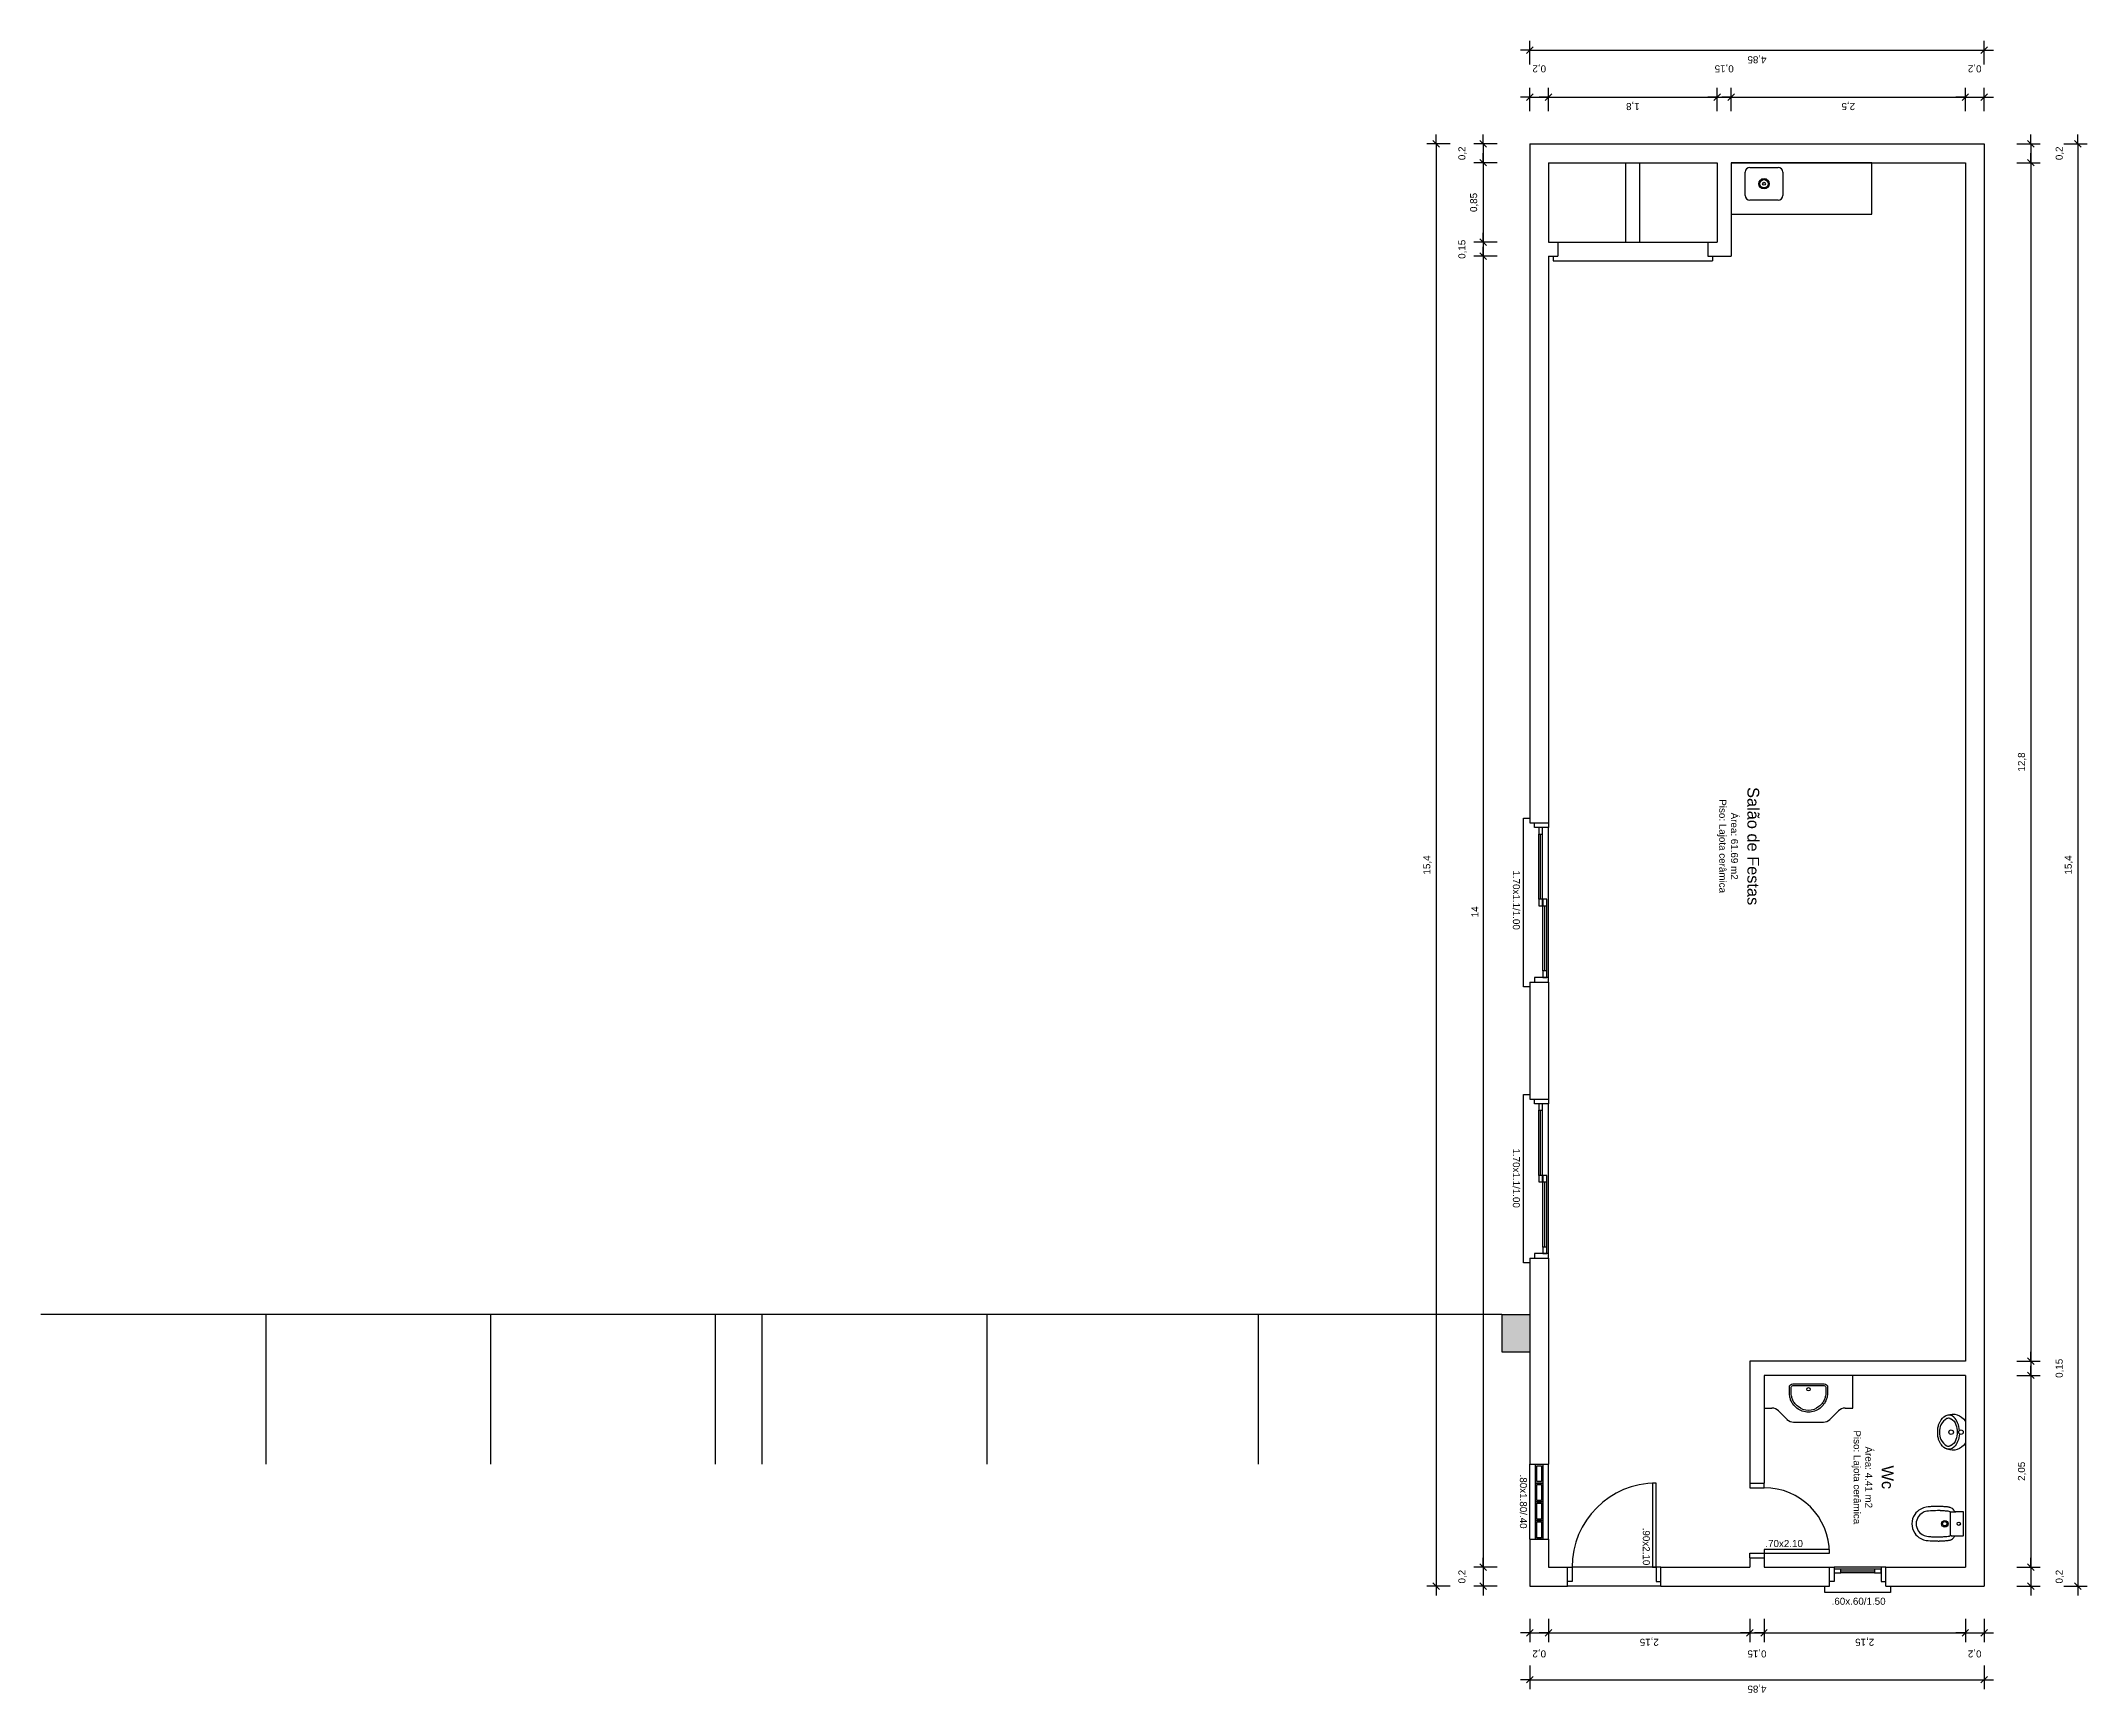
# Model space of a CAD drawing. Extents: x -21 to 15, y 4.3 to 27.3.
# Drawn here: x -6.86 to 14.99, y 9.62 to 27.27 of the extents above; entities that cross this region are included whole.
import ezdxf
from ezdxf.enums import TextEntityAlignment as Align

# ---------------------------------------------------------------- set-up
doc = ezdxf.new("R2010")
doc.units = 0
doc.header["$LTSCALE"] = 10
doc.layers.get('0').update_dxf_attribs({"linetype": 'CONTINUOUS'})
doc.layers.get('DEFPOINTS').update_dxf_attribs({"linetype": 'CONTINUOUS'})
for name, color, linetype in [('COTA', 13, 'CONTINUOUS'), ('EQUIP', 7, 'CONTINUOUS'), ('EQUIP_I', 13, 'CONTINUOUS'), ('ESPECARQ', 7, 'CONTINUOUS'), ('ESQUADRIA', 10, 'CONTINUOUS'), ('ESTRUT', 12, 'CONTINUOUS'), ('MOBIL', 7, 'CONTINUOUS'), ('PAREDE', 6, 'CONTINUOUS'), ('REG60-100', 7, 'CONTINUOUS'), ('UNIDADE', 4, 'CONTINUOUS'), ('VIDRO', 1, 'CONTINUOUS')]:
    doc.layers.add(name, color=color, linetype=linetype)
doc.styles.add('REGUA100', font='ARIALUNI.TTF')
doc.styles.add('REGUA60', font='ARIALUNI.TTF')
doc.dimstyles.new('ISO-25', dxfattribs={"dimtxt": 2.5, "dimasz": 2.5, "dimexe": 1.25, "dimexo": 0.625, "dimtad": 1, "dimtxsty": 'STANDARD', "dimcen": 2.5, "dimazin": 3, "dimtfac": 1, "dimtmove": 0, "dimatfit": 3})

msp = doc.modelspace()

# ---------------------------------------------------------------- texts
at = {"layer": 'REG60-100', "style": 'REGUA60'}
for s, p in [('1.70x1.1/1.00', (8.86, 18.407)), ('1.70x1.1/1.00', (8.86, 15.438)), ('.80x1.80/.40', (8.935, 11.955)), ('.90x2.10', (10.248, 11.388))]:
    msp.add_text(s, height=0.075, rotation=270, dxfattribs=at).set_placement(p)
for s, p in [('.70x2.10', (11.556, 11.181)), ('.60x.60/1.50', (12.264, 10.565))]:
    msp.add_text(s, height=0.075, dxfattribs=at).set_placement(p)

# ---------------------------------------------------------------- blocks, each defined once
blk = doc.blocks.new('SAB31S_2')
at = {"layer": 'EQUIP', "color": 0, "linetype": 'BYBLOCK'}
blk.add_lwpolyline([(0, -57, 0.151271), (10, -54, 0.125962), (15.7, -47.7, 0.09008), (17.8, -41.7), (18, -39.7), (18.2, -37.7, 0.004685), (18.4, -35, 0.00925), (18.4, -33.7, 0.000115), (18.4, -29.9, 0.002343), (18.4, -29.7, 0.000782), (18.5, -28.4, 0.001444), (18.4, -27.7, 0.004804), (18.4, -26.7, 0.005206), (18.4, -25.7, 0.005188), (18.3, -24.8, 0.002211), (18.2, -22.7, 0.001932), (18.1, -21.9, 0.000736), (17.9, -19.7, 0.008336), (17.9, -19.2, 0.001408), (17.7, -17.7, 0.000457), (17.6, -17.2, 0.054722), (17.4, -16.3, 0.029037), (16.8, -14.7, 0.123774), (13.8, -11.8, -0.261182), (12.8, -10.2), (12.8, -2.5, 0.439555), (12.2, -1.9), (0, -1.9), (-12.2, -1.9, 0.439555), (-12.8, -2.5), (-12.8, -10.2, -0.261182), (-13.8, -11.8, 0.123774), (-16.8, -14.7, 0.029037), (-17.4, -16.3, 0.054722), (-17.6, -17.2, 0.000457), (-17.7, -17.7, 0.001408), (-17.9, -19.2, 0.008336), (-17.9, -19.7, 0.000736), (-18.1, -21.9, 0.001932), (-18.2, -22.7, 0.002211), (-18.3, -24.8, 0.005188), (-18.4, -25.7, 0.005206), (-18.4, -26.7, 0.004804), (-18.4, -27.7, 0.001444), (-18.5, -28.4, 0.000782), (-18.4, -29.7, 0.002343), (-18.4, -29.9, 0.000115), (-18.4, -33.7, 0.00925), (-18.4, -35, 0.004685), (-18.2, -37.7), (-18, -39.7), (-17.8, -41.7, 0.09008), (-15.7, -47.7, 0.125962), (-10, -54, 0.151271)], format="xyb", close=True, dxfattribs=at)
at = {"layer": 'EQUIP_I'}
for points in [[(0, -52.5, 0.152133), (7.5, -50.2, 0.000372), (7.5, -50.2, 0.213243), (13.3, -41.1), (13.6, -39.2), (13.7, -37.3, 0.00456), (13.9, -34.8, 0.00925), (13.9, -33.6, 0.000115), (14, -29.8, 0.002343), (14, -29.7, 0.000782), (14, -28.4, 0.001444), (14, -27.7, 0.004804), (14, -26.8, 0.005206), (13.9, -25.9, 0.005188), (13.9, -25.1, 0.002211), (13.7, -23, 0.001932), (13.7, -22.2, 0.000736), (13.5, -20.1, 0.008336), (13.5, -19.8, 0.002483), (13.1, -17.1, 0.380805), (11.7, -15.8), (0, -15.8), (-11.7, -15.8, 0.380805), (-13.1, -17.1, 0.002483), (-13.5, -19.8, 0.008336), (-13.5, -20.1, 0.000736), (-13.7, -22.2, 0.001932), (-13.7, -23, 0.002211), (-13.9, -25.1, 0.005188), (-13.9, -25.9, 0.005206), (-14, -26.8, 0.004804), (-14, -27.7, 0.001444), (-14, -28.4, 0.000782), (-14, -29.7, 0.002343), (-14, -29.8, 0.000115), (-13.9, -33.6, 0.00925), (-13.9, -34.8, 0.00456), (-13.7, -37.3), (-13.6, -39.2), (-13.3, -41.1, 0.213243), (-7.5, -50.2, 0.000372), (-7.5, -50.2, 0.152133), (0, -52.5)], [(-12.2, -15.4, -0.385098), (-12.8, -15), (-12.8, -14.8), (-12.8, -10.2)], [(12.2, -15.4, 0.385098), (12.8, -15), (12.8, -14.8), (12.8, -10.2)]]:
    blk.add_lwpolyline(points, format="xyb", dxfattribs=at)
for centre, radius in [((0, -22), 3.5), ((0, -22), 2.25), ((0, -7), 1.75)]:
    blk.add_circle(centre, radius, dxfattribs=at)
blk = doc.blocks.new('SAM711S2')
at = {"layer": 'EQUIP', "color": 0, "linetype": 'BYBLOCK'}
blk.add_lwpolyline([(0, -29.4), (-0.2, -29.4, -0.008051), (-3.4, -29.3, -0.08407), (-7.8, -28.5, -0.022672), (-10.6, -27.2, -0.027927), (-13.2, -25.8, -0.144523), (-18.3, -19.3, -0.34805), (-12, -0.3, -0.162816), (-11.2, 0), (0, 0), (11.2, 0, -0.162816), (12, -0.3, -0.34805), (18.3, -19.3, -0.144523), (13.2, -25.8, -0.027927), (10.6, -27.2, -0.022672), (7.8, -28.5, -0.08407), (3.4, -29.3, -0.008051), (0.2, -29.4)], format="xyb", close=True, dxfattribs=at)
at = {"layer": 'EQUIP_I'}
for points in [[(-1.6, -6.4, 0.100603), (-10, -8.2, 0.114611), (-16.1, -12.3, 0.309836), (-17.5, -21, 0.309836)], [(-14.6, -16.1), (-14.7, -16.5, 0.189039), (-14.5, -19.7, 0.189014), (-8, -26, 0.116802), (0, -27.5, 0.116802), (8, -26, 0.189014), (14.5, -19.7, 0.189039), (14.7, -16.5), (14.6, -16.1)], [(-14.7, -16.5, -0.044754), (-14.4, -15.9, -0.029837), (-14.2, -15.3, -0.193887), (-8, -10, -0.096635), (0, -8.6, -0.096635), (8, -10, -0.193887), (14.2, -15.3, -0.029837), (14.4, -15.9, -0.044754), (14.7, -16.5, -0.100634)], [(1.6, -6.4, -0.100603), (10, -8.2, -0.114611), (16.1, -12.3, -0.309836), (17.5, -21, -0.309836)]]:
    blk.add_lwpolyline(points, format="xyb", dxfattribs=at)
for centre in [(0, -4.6), (0, -15.2)]:
    blk.add_circle(centre, 2.4, dxfattribs=at)
blk = doc.blocks.new('CUBA_PIA_COZINHA')
at = {"layer": 'EQUIP', "color": 1}
for p, q in [((-0.2, -0.125), (-0.2, 0.125)), ((-0.15, 0.175), (0.15, 0.175)), ((0.2, 0.125), (0.2, -0.125)), ((0.15, -0.175), (-0.15, -0.175))]:
    blk.add_line(p, q, dxfattribs=at)
at = {"layer": 'EQUIP'}
for radius in [0.055, 0.045, 0.015]:
    blk.add_circle((0, 0), radius, dxfattribs=at)
at = {"layer": 'EQUIP', "color": 1}
for centre, start, end in [((-0.15, 0.125), 90, 180), ((0.15, 0.125), 360, 90), ((-0.15, -0.125), 180, 270), ((0.15, -0.125), 270, 360)]:
    blk.add_arc(centre, 0.05, start, end, dxfattribs=at)
blk = doc.blocks.new('SAL36S_2')
at = {"layer": 'EQUIP_I'}
for points in [[(0, -47, -0.17249), (-15.5, -41.5, -0.060691), (-20.7, -36, -0.07445), (-23.8, -30.4, -0.032193), (-25.1, -25.6, -0.057412), (-25.5, -21.8), (-25.5, -13.4, -0.414214), (-21.1, -9), (0, -9), (21.1, -9, -0.414214), (25.5, -13.4), (25.5, -21.8, -0.057412), (25.1, -25.6, -0.032193), (23.8, -30.4, -0.07445), (20.7, -36, -0.060691), (15.5, -41.5, -0.17249)], [(0, -44.5, -0.172451), (-13.9, -39.5, -0.060691), (-18.7, -34.5, -0.07445), (-21.4, -29.6, -0.032105), (-22.7, -25.1, -0.057651), (-23, -21.8), (-23, -13.4, -0.414214), (-21.1, -11.5), (0, -11.5), (21.1, -11.5, -0.414214), (23, -13.4), (23, -21.8, -0.057651), (22.7, -25.1, -0.032105), (21.4, -29.6, -0.07445), (18.7, -34.5, -0.060691), (13.9, -39.5, -0.172451)]]:
    blk.add_lwpolyline(points, format="xyb", close=True, dxfattribs=at)
blk.add_circle((0, -16.4), 2.25, dxfattribs=at)
blk = doc.blocks.new('INDUNI1')
blk = doc.blocks.new('COTATR')
at = {"color": 6}
blk.add_line((-71, -71), (71, 71), dxfattribs=at)
at = {"color": 0, "linetype": 'BYBLOCK'}
blk.add_line((0, 0), (200, 0), dxfattribs=at)
blk = doc.blocks.new('*D19')
at = {"layer": 'COTA', "color": 0}
for p, q in [((9.042, 26.515), (9.042, 26.765)), ((9.042, 26.665), (9.241, 26.665)), ((9.242, 26.515), (9.242, 26.765))]:
    blk.add_line(p, q, dxfattribs=at)
at = {"layer": 'DEFPOINTS', "color": 0}
for p in [(9.242, 26.665), (9.042, 26.365), (9.242, 26.365)]:
    blk.add_point(p, dxfattribs=at)
at = {"layer": 'COTA', "color": 0, "xscale": 0.0005, "yscale": 0.0005, "zscale": 0.0005, "rotation": 180}
blk.add_blockref('COTATR', (9.042, 26.665), dxfattribs=at)
at = {"layer": 'COTA', "color": 0, "xscale": 0.0005, "yscale": 0.0005, "zscale": 0.0005}
blk.add_blockref('COTATR', (9.242, 26.665), dxfattribs=at)
at = {"layer": 'COTA', "color": 2, "insert": (9.142, 26.974), "char_height": 0.075, "attachment_point": 5, "rotation": 180, "style": 'REGUA60'}
blk.add_mtext('0,2', dxfattribs=at)
blk = doc.blocks.new('*D20')
at = {"layer": 'COTA', "color": 0}
for p, q in [((9.242, 26.665), (11.041, 26.665)), ((11.042, 26.515), (11.042, 26.765))]:
    blk.add_line(p, q, dxfattribs=at)
at = {"layer": 'DEFPOINTS', "color": 0}
for p in [(11.042, 26.665), (9.242, 26.365), (11.042, 26.365)]:
    blk.add_point(p, dxfattribs=at)
at = {"layer": 'COTA', "color": 0, "xscale": 0.0005, "yscale": 0.0005, "zscale": 0.0005, "rotation": 180}
blk.add_blockref('COTATR', (9.242, 26.665), dxfattribs=at)
at = {"layer": 'COTA', "color": 0, "xscale": 0.0005, "yscale": 0.0005, "zscale": 0.0005}
blk.add_blockref('COTATR', (11.042, 26.665), dxfattribs=at)
at = {"layer": 'COTA', "color": 2, "insert": (10.142, 26.571), "char_height": 0.075, "attachment_point": 5, "rotation": 180, "style": 'REGUA60'}
blk.add_mtext('1,8', dxfattribs=at)
blk = doc.blocks.new('*D21')
at = {"layer": 'COTA', "color": 0}
for p, q in [((11.042, 26.665), (11.191, 26.665)), ((11.192, 26.515), (11.192, 26.765))]:
    blk.add_line(p, q, dxfattribs=at)
at = {"layer": 'DEFPOINTS', "color": 0}
for p in [(11.192, 26.665), (11.042, 26.365), (11.192, 26.365)]:
    blk.add_point(p, dxfattribs=at)
at = {"layer": 'COTA', "color": 0, "xscale": 0.0005, "yscale": 0.0005, "zscale": 0.0005, "rotation": 180}
blk.add_blockref('COTATR', (11.042, 26.665), dxfattribs=at)
at = {"layer": 'COTA', "color": 0, "xscale": 0.0005, "yscale": 0.0005, "zscale": 0.0005}
blk.add_blockref('COTATR', (11.192, 26.665), dxfattribs=at)
at = {"layer": 'COTA', "color": 2, "insert": (11.117, 26.974), "char_height": 0.075, "attachment_point": 5, "rotation": 180, "style": 'REGUA60'}
blk.add_mtext('0,15', dxfattribs=at)
blk = doc.blocks.new('*D22')
at = {"layer": 'COTA', "color": 0}
for p, q in [((11.192, 26.665), (13.691, 26.665)), ((13.692, 26.515), (13.692, 26.765))]:
    blk.add_line(p, q, dxfattribs=at)
at = {"layer": 'DEFPOINTS', "color": 0}
for p in [(13.692, 26.665), (11.192, 26.365), (13.692, 26.365)]:
    blk.add_point(p, dxfattribs=at)
at = {"layer": 'COTA', "color": 0, "xscale": 0.0005, "yscale": 0.0005, "zscale": 0.0005, "rotation": 180}
blk.add_blockref('COTATR', (11.192, 26.665), dxfattribs=at)
at = {"layer": 'COTA', "color": 0, "xscale": 0.0005, "yscale": 0.0005, "zscale": 0.0005}
blk.add_blockref('COTATR', (13.692, 26.665), dxfattribs=at)
at = {"layer": 'COTA', "color": 2, "insert": (12.442, 26.571), "char_height": 0.075, "attachment_point": 5, "rotation": 180, "style": 'REGUA60'}
blk.add_mtext('2,5', dxfattribs=at)
blk = doc.blocks.new('*D23')
at = {"layer": 'COTA', "color": 0}
for p, q in [((13.692, 26.665), (13.891, 26.665)), ((13.892, 26.515), (13.892, 26.765))]:
    blk.add_line(p, q, dxfattribs=at)
at = {"layer": 'DEFPOINTS', "color": 0}
for p in [(13.892, 26.665), (13.692, 26.365), (13.892, 26.365)]:
    blk.add_point(p, dxfattribs=at)
at = {"layer": 'COTA', "color": 0, "xscale": 0.0005, "yscale": 0.0005, "zscale": 0.0005, "rotation": 180}
blk.add_blockref('COTATR', (13.692, 26.665), dxfattribs=at)
at = {"layer": 'COTA', "color": 0, "xscale": 0.0005, "yscale": 0.0005, "zscale": 0.0005}
blk.add_blockref('COTATR', (13.892, 26.665), dxfattribs=at)
at = {"layer": 'COTA', "color": 2, "insert": (13.792, 26.974), "char_height": 0.075, "attachment_point": 5, "rotation": 180, "style": 'REGUA60'}
blk.add_mtext('0,2', dxfattribs=at)
blk = doc.blocks.new('*D24')
at = {"layer": 'COTA', "color": 0}
for p, q in [((9.042, 27.015), (9.042, 27.265)), ((9.042, 27.165), (13.891, 27.165)), ((13.892, 27.015), (13.892, 27.265))]:
    blk.add_line(p, q, dxfattribs=at)
at = {"layer": 'DEFPOINTS', "color": 0}
for p in [(13.892, 27.165), (9.042, 26.865), (13.892, 26.865)]:
    blk.add_point(p, dxfattribs=at)
at = {"layer": 'COTA', "color": 0, "xscale": 0.0005, "yscale": 0.0005, "zscale": 0.0005, "rotation": 180}
blk.add_blockref('COTATR', (9.042, 27.165), dxfattribs=at)
at = {"layer": 'COTA', "color": 0, "xscale": 0.0005, "yscale": 0.0005, "zscale": 0.0005}
blk.add_blockref('COTATR', (13.892, 27.165), dxfattribs=at)
at = {"layer": 'COTA', "color": 2, "insert": (11.467, 27.071), "char_height": 0.075, "attachment_point": 5, "rotation": 180, "style": 'REGUA60'}
blk.add_mtext('4,85', dxfattribs=at)
blk = doc.blocks.new('*D25')
at = {"layer": 'COTA', "color": 0}
for p, q in [((9.042, 10.415), (9.042, 10.165)), ((9.242, 10.415), (9.242, 10.165)), ((9.042, 10.265), (9.241, 10.265))]:
    blk.add_line(p, q, dxfattribs=at)
at = {"layer": 'DEFPOINTS', "color": 0}
for p in [(9.042, 10.565), (9.242, 10.565), (9.242, 10.265)]:
    blk.add_point(p, dxfattribs=at)
at = {"layer": 'COTA', "color": 0, "xscale": 0.0005, "yscale": 0.0005, "zscale": 0.0005, "rotation": 180}
blk.add_blockref('COTATR', (9.042, 10.265), dxfattribs=at)
at = {"layer": 'COTA', "color": 0, "xscale": 0.0005, "yscale": 0.0005, "zscale": 0.0005}
blk.add_blockref('COTATR', (9.242, 10.265), dxfattribs=at)
at = {"layer": 'COTA', "color": 2, "insert": (9.142, 10.047), "char_height": 0.075, "attachment_point": 5, "rotation": 180, "style": 'REGUA60'}
blk.add_mtext('0,2', dxfattribs=at)
blk = doc.blocks.new('*D26')
at = {"layer": 'COTA', "color": 0}
for p, q in [((11.392, 10.415), (11.392, 10.165)), ((9.242, 10.265), (11.391, 10.265))]:
    blk.add_line(p, q, dxfattribs=at)
at = {"layer": 'DEFPOINTS', "color": 0}
for p in [(9.242, 10.565), (11.392, 10.565), (11.392, 10.265)]:
    blk.add_point(p, dxfattribs=at)
at = {"layer": 'COTA', "color": 0, "xscale": 0.0005, "yscale": 0.0005, "zscale": 0.0005, "rotation": 180}
blk.add_blockref('COTATR', (9.242, 10.265), dxfattribs=at)
at = {"layer": 'COTA', "color": 0, "xscale": 0.0005, "yscale": 0.0005, "zscale": 0.0005}
blk.add_blockref('COTATR', (11.392, 10.265), dxfattribs=at)
at = {"layer": 'COTA', "color": 2, "insert": (10.317, 10.171), "char_height": 0.075, "attachment_point": 5, "rotation": 180, "style": 'REGUA60'}
blk.add_mtext('2,15', dxfattribs=at)
blk = doc.blocks.new('*D27')
at = {"layer": 'COTA', "color": 0}
for p, q in [((11.542, 10.415), (11.542, 10.165)), ((11.392, 10.265), (11.541, 10.265))]:
    blk.add_line(p, q, dxfattribs=at)
at = {"layer": 'DEFPOINTS', "color": 0}
for p in [(11.392, 10.565), (11.542, 10.565), (11.542, 10.265)]:
    blk.add_point(p, dxfattribs=at)
at = {"layer": 'COTA', "color": 0, "xscale": 0.0005, "yscale": 0.0005, "zscale": 0.0005, "rotation": 180}
blk.add_blockref('COTATR', (11.392, 10.265), dxfattribs=at)
at = {"layer": 'COTA', "color": 0, "xscale": 0.0005, "yscale": 0.0005, "zscale": 0.0005}
blk.add_blockref('COTATR', (11.542, 10.265), dxfattribs=at)
at = {"layer": 'COTA', "color": 2, "insert": (11.467, 10.047), "char_height": 0.075, "attachment_point": 5, "rotation": 180, "style": 'REGUA60'}
blk.add_mtext('0,15', dxfattribs=at)
blk = doc.blocks.new('*D28')
at = {"layer": 'COTA', "color": 0}
for p, q in [((13.692, 10.415), (13.692, 10.165)), ((11.542, 10.265), (13.691, 10.265))]:
    blk.add_line(p, q, dxfattribs=at)
at = {"layer": 'DEFPOINTS', "color": 0}
for p in [(11.542, 10.565), (13.692, 10.565), (13.692, 10.265)]:
    blk.add_point(p, dxfattribs=at)
at = {"layer": 'COTA', "color": 0, "xscale": 0.0005, "yscale": 0.0005, "zscale": 0.0005, "rotation": 180}
blk.add_blockref('COTATR', (11.542, 10.265), dxfattribs=at)
at = {"layer": 'COTA', "color": 0, "xscale": 0.0005, "yscale": 0.0005, "zscale": 0.0005}
blk.add_blockref('COTATR', (13.692, 10.265), dxfattribs=at)
at = {"layer": 'COTA', "color": 2, "insert": (12.617, 10.171), "char_height": 0.075, "attachment_point": 5, "rotation": 180, "style": 'REGUA60'}
blk.add_mtext('2,15', dxfattribs=at)
blk = doc.blocks.new('*D29')
at = {"layer": 'COTA', "color": 0}
for p, q in [((13.892, 10.415), (13.892, 10.165)), ((13.692, 10.265), (13.891, 10.265))]:
    blk.add_line(p, q, dxfattribs=at)
at = {"layer": 'DEFPOINTS', "color": 0}
for p in [(13.692, 10.565), (13.892, 10.565), (13.892, 10.265)]:
    blk.add_point(p, dxfattribs=at)
at = {"layer": 'COTA', "color": 0, "xscale": 0.0005, "yscale": 0.0005, "zscale": 0.0005, "rotation": 180}
blk.add_blockref('COTATR', (13.692, 10.265), dxfattribs=at)
at = {"layer": 'COTA', "color": 0, "xscale": 0.0005, "yscale": 0.0005, "zscale": 0.0005}
blk.add_blockref('COTATR', (13.892, 10.265), dxfattribs=at)
at = {"layer": 'COTA', "color": 2, "insert": (13.792, 10.047), "char_height": 0.075, "attachment_point": 5, "rotation": 180, "style": 'REGUA60'}
blk.add_mtext('0,2', dxfattribs=at)
blk = doc.blocks.new('*D30')
at = {"layer": 'COTA', "color": 0}
for p, q in [((9.042, 9.915), (9.042, 9.665)), ((13.892, 9.915), (13.892, 9.665)), ((9.042, 9.765), (13.891, 9.765))]:
    blk.add_line(p, q, dxfattribs=at)
at = {"layer": 'DEFPOINTS', "color": 0}
for p in [(9.042, 10.065), (13.892, 10.065), (13.892, 9.765)]:
    blk.add_point(p, dxfattribs=at)
at = {"layer": 'COTA', "color": 0, "xscale": 0.0005, "yscale": 0.0005, "zscale": 0.0005, "rotation": 180}
blk.add_blockref('COTATR', (9.042, 9.765), dxfattribs=at)
at = {"layer": 'COTA', "color": 0, "xscale": 0.0005, "yscale": 0.0005, "zscale": 0.0005}
blk.add_blockref('COTATR', (13.892, 9.765), dxfattribs=at)
at = {"layer": 'COTA', "color": 2, "insert": (11.467, 9.671), "char_height": 0.075, "attachment_point": 5, "rotation": 180, "style": 'REGUA60'}
blk.add_mtext('4,85', dxfattribs=at)
blk = doc.blocks.new('*D31')
at = {"layer": 'COTA', "color": 0}
for p, q in [((8.692, 25.965), (8.442, 25.965)), ((8.542, 25.965), (8.542, 25.116)), ((8.692, 25.115), (8.442, 25.115))]:
    blk.add_line(p, q, dxfattribs=at)
at = {"layer": 'DEFPOINTS', "color": 0}
for p in [(8.842, 25.965), (8.542, 25.115), (8.842, 25.115)]:
    blk.add_point(p, dxfattribs=at)
at = {"layer": 'COTA', "color": 0, "xscale": 0.0005, "yscale": 0.0005, "zscale": 0.0005}
for p, rotation in [((8.542, 25.965), 90), ((8.542, 25.115), 270)]:
    blk.add_blockref('COTATR', p, dxfattribs=dict(at, rotation=rotation))
at = {"layer": 'COTA', "color": 2, "insert": (8.448, 25.54), "char_height": 0.075, "attachment_point": 5, "rotation": 90, "style": 'REGUA60'}
blk.add_mtext('0,85', dxfattribs=at)
blk = doc.blocks.new('*D32')
at = {"layer": 'COTA', "color": 0}
for p, q in [((8.692, 24.965), (8.442, 24.965)), ((8.542, 25.115), (8.542, 24.966))]:
    blk.add_line(p, q, dxfattribs=at)
at = {"layer": 'DEFPOINTS', "color": 0}
for p in [(8.542, 24.965), (8.842, 25.115), (8.842, 24.965)]:
    blk.add_point(p, dxfattribs=at)
at = {"layer": 'COTA', "color": 0, "xscale": 0.0005, "yscale": 0.0005, "zscale": 0.0005}
for p, rotation in [((8.542, 25.115), 90), ((8.542, 24.965), 270)]:
    blk.add_blockref('COTATR', p, dxfattribs=dict(at, rotation=rotation))
at = {"layer": 'COTA', "color": 2, "insert": (8.323, 25.04), "char_height": 0.075, "attachment_point": 5, "rotation": 90, "style": 'REGUA60'}
blk.add_mtext('0,15', dxfattribs=at)
blk = doc.blocks.new('*D33')
at = {"layer": 'COTA', "color": 0}
for p, q in [((8.542, 24.965), (8.542, 10.966)), ((8.692, 10.965), (8.442, 10.965))]:
    blk.add_line(p, q, dxfattribs=at)
at = {"layer": 'DEFPOINTS', "color": 0}
for p in [(8.842, 24.965), (8.542, 10.965), (8.842, 10.965)]:
    blk.add_point(p, dxfattribs=at)
at = {"layer": 'COTA', "color": 0, "xscale": 0.0005, "yscale": 0.0005, "zscale": 0.0005}
for p, rotation in [((8.542, 24.965), 90), ((8.542, 10.965), 270)]:
    blk.add_blockref('COTATR', p, dxfattribs=dict(at, rotation=rotation))
at = {"layer": 'COTA', "color": 2, "insert": (8.455, 17.965), "char_height": 0.075, "attachment_point": 5, "rotation": 90, "style": 'REGUA60'}
blk.add_mtext('14', dxfattribs=at)
blk = doc.blocks.new('*D34')
at = {"layer": 'COTA', "color": 0}
for p, q in [((8.542, 10.965), (8.542, 10.766)), ((8.692, 10.765), (8.442, 10.765))]:
    blk.add_line(p, q, dxfattribs=at)
at = {"layer": 'DEFPOINTS', "color": 0}
for p in [(8.842, 10.965), (8.542, 10.765), (8.842, 10.765)]:
    blk.add_point(p, dxfattribs=at)
at = {"layer": 'COTA', "color": 0, "xscale": 0.0005, "yscale": 0.0005, "zscale": 0.0005}
for p, rotation in [((8.542, 10.965), 90), ((8.542, 10.765), 270)]:
    blk.add_blockref('COTATR', p, dxfattribs=dict(at, rotation=rotation))
at = {"layer": 'COTA', "color": 2, "insert": (8.323, 10.865), "char_height": 0.075, "attachment_point": 5, "rotation": 90, "style": 'REGUA60'}
blk.add_mtext('0,2', dxfattribs=at)
blk = doc.blocks.new('*D35')
at = {"layer": 'COTA', "color": 0}
for p, q in [((8.192, 26.165), (7.942, 26.165)), ((8.042, 26.165), (8.042, 10.766)), ((8.192, 10.765), (7.942, 10.765))]:
    blk.add_line(p, q, dxfattribs=at)
at = {"layer": 'DEFPOINTS', "color": 0}
for p in [(8.342, 26.165), (8.042, 10.765), (8.342, 10.765)]:
    blk.add_point(p, dxfattribs=at)
at = {"layer": 'COTA', "color": 0, "xscale": 0.0005, "yscale": 0.0005, "zscale": 0.0005}
for p, rotation in [((8.042, 26.165), 90), ((8.042, 10.765), 270)]:
    blk.add_blockref('COTATR', p, dxfattribs=dict(at, rotation=rotation))
at = {"layer": 'COTA', "color": 2, "insert": (7.948, 18.465), "char_height": 0.075, "attachment_point": 5, "rotation": 90, "style": 'REGUA60'}
blk.add_mtext('15,4', dxfattribs=at)
blk = doc.blocks.new('*D36')
at = {"layer": 'COTA', "color": 0}
for p, q in [((8.692, 26.165), (8.442, 26.165)), ((8.542, 26.165), (8.542, 25.966)), ((8.692, 25.965), (8.442, 25.965))]:
    blk.add_line(p, q, dxfattribs=at)
at = {"layer": 'DEFPOINTS', "color": 0}
for p in [(8.842, 26.165), (8.542, 25.965), (8.842, 25.965)]:
    blk.add_point(p, dxfattribs=at)
at = {"layer": 'COTA', "color": 0, "xscale": 0.0005, "yscale": 0.0005, "zscale": 0.0005}
for p, rotation in [((8.542, 26.165), 90), ((8.542, 25.965), 270)]:
    blk.add_blockref('COTATR', p, dxfattribs=dict(at, rotation=rotation))
at = {"layer": 'COTA', "color": 2, "insert": (8.323, 26.065), "char_height": 0.075, "attachment_point": 5, "rotation": 90, "style": 'REGUA60'}
blk.add_mtext('0,2', dxfattribs=at)
blk = doc.blocks.new('*D13')
at = {"layer": 'COTA', "color": 0}
for p, q in [((14.242, 26.165), (14.492, 26.165)), ((14.392, 26.165), (14.392, 25.966)), ((14.242, 25.965), (14.492, 25.965))]:
    blk.add_line(p, q, dxfattribs=at)
at = {"layer": 'DEFPOINTS', "color": 0}
for p in [(14.092, 26.165), (14.092, 25.965), (14.392, 25.965)]:
    blk.add_point(p, dxfattribs=at)
at = {"layer": 'COTA', "color": 0, "xscale": 0.0005, "yscale": 0.0005, "zscale": 0.0005}
for p, rotation in [((14.392, 26.165), 90), ((14.392, 25.965), 270)]:
    blk.add_blockref('COTATR', p, dxfattribs=dict(at, rotation=rotation))
at = {"layer": 'COTA', "color": 2, "insert": (14.701, 26.065), "char_height": 0.075, "attachment_point": 5, "rotation": 90, "style": 'REGUA60'}
blk.add_mtext('0,2', dxfattribs=at)
blk = doc.blocks.new('*D14')
at = {"layer": 'COTA', "color": 0}
for p, q in [((14.392, 25.965), (14.392, 13.166)), ((14.242, 13.165), (14.492, 13.165))]:
    blk.add_line(p, q, dxfattribs=at)
at = {"layer": 'DEFPOINTS', "color": 0}
for p in [(14.092, 25.965), (14.092, 13.165), (14.392, 13.165)]:
    blk.add_point(p, dxfattribs=at)
at = {"layer": 'COTA', "color": 0, "xscale": 0.0005, "yscale": 0.0005, "zscale": 0.0005}
for p, rotation in [((14.392, 25.965), 90), ((14.392, 13.165), 270)]:
    blk.add_blockref('COTATR', p, dxfattribs=dict(at, rotation=rotation))
at = {"layer": 'COTA', "color": 2, "insert": (14.298, 19.565), "char_height": 0.075, "attachment_point": 5, "rotation": 90, "style": 'REGUA60'}
blk.add_mtext('12,8', dxfattribs=at)
blk = doc.blocks.new('*D15')
at = {"layer": 'COTA', "color": 0}
for p, q in [((14.392, 13.165), (14.392, 13.016)), ((14.242, 13.015), (14.492, 13.015))]:
    blk.add_line(p, q, dxfattribs=at)
at = {"layer": 'DEFPOINTS', "color": 0}
for p in [(14.092, 13.165), (14.092, 13.015), (14.392, 13.015)]:
    blk.add_point(p, dxfattribs=at)
at = {"layer": 'COTA', "color": 0, "xscale": 0.0005, "yscale": 0.0005, "zscale": 0.0005}
for p, rotation in [((14.392, 13.165), 90), ((14.392, 13.015), 270)]:
    blk.add_blockref('COTATR', p, dxfattribs=dict(at, rotation=rotation))
at = {"layer": 'COTA', "color": 2, "insert": (14.701, 13.09), "char_height": 0.075, "attachment_point": 5, "rotation": 90, "style": 'REGUA60'}
blk.add_mtext('0,15', dxfattribs=at)
blk = doc.blocks.new('*D16')
at = {"layer": 'COTA', "color": 0}
for p, q in [((14.392, 13.015), (14.392, 10.966)), ((14.242, 10.965), (14.492, 10.965))]:
    blk.add_line(p, q, dxfattribs=at)
at = {"layer": 'DEFPOINTS', "color": 0}
for p in [(14.092, 13.015), (14.092, 10.965), (14.392, 10.965)]:
    blk.add_point(p, dxfattribs=at)
at = {"layer": 'COTA', "color": 0, "xscale": 0.0005, "yscale": 0.0005, "zscale": 0.0005}
for p, rotation in [((14.392, 13.015), 90), ((14.392, 10.965), 270)]:
    blk.add_blockref('COTATR', p, dxfattribs=dict(at, rotation=rotation))
at = {"layer": 'COTA', "color": 2, "insert": (14.298, 11.99), "char_height": 0.075, "attachment_point": 5, "rotation": 90, "style": 'REGUA60'}
blk.add_mtext('2,05', dxfattribs=at)
blk = doc.blocks.new('*D17')
at = {"layer": 'COTA', "color": 0}
for p, q in [((14.392, 10.965), (14.392, 10.766)), ((14.242, 10.765), (14.492, 10.765))]:
    blk.add_line(p, q, dxfattribs=at)
at = {"layer": 'DEFPOINTS', "color": 0}
for p in [(14.092, 10.965), (14.092, 10.765), (14.392, 10.765)]:
    blk.add_point(p, dxfattribs=at)
at = {"layer": 'COTA', "color": 0, "xscale": 0.0005, "yscale": 0.0005, "zscale": 0.0005}
for p, rotation in [((14.392, 10.965), 90), ((14.392, 10.765), 270)]:
    blk.add_blockref('COTATR', p, dxfattribs=dict(at, rotation=rotation))
at = {"layer": 'COTA', "color": 2, "insert": (14.701, 10.865), "char_height": 0.075, "attachment_point": 5, "rotation": 90, "style": 'REGUA60'}
blk.add_mtext('0,2', dxfattribs=at)
blk = doc.blocks.new('*D18')
at = {"layer": 'COTA', "color": 0}
for p, q in [((14.742, 26.165), (14.992, 26.165)), ((14.892, 26.165), (14.892, 10.766)), ((14.742, 10.765), (14.992, 10.765))]:
    blk.add_line(p, q, dxfattribs=at)
at = {"layer": 'DEFPOINTS', "color": 0}
for p in [(14.592, 26.165), (14.592, 10.765), (14.892, 10.765)]:
    blk.add_point(p, dxfattribs=at)
at = {"layer": 'COTA', "color": 0, "xscale": 0.0005, "yscale": 0.0005, "zscale": 0.0005}
for p, rotation in [((14.892, 26.165), 90), ((14.892, 10.765), 270)]:
    blk.add_blockref('COTATR', p, dxfattribs=dict(at, rotation=rotation))
at = {"layer": 'COTA', "color": 2, "insert": (14.798, 18.465), "char_height": 0.075, "attachment_point": 5, "rotation": 90, "style": 'REGUA60'}
blk.add_mtext('15,4', dxfattribs=at)

# ---------------------------------------------------------------- dimensions: what is measured, and where the dimension line sits
at = {"layer": 'COTA'}
for base, p1, p2, override, picture, middle in [((13.892, 27.165), (9.042, 26.865), (13.892, 26.865), {"dimscale": 0.05, "dimtxt": 1.5, "dimasz": 0.01, "dimexe": 2, "dimexo": 3, "dimgap": 0.98, "dimrnd": 0.005, "dimtxsty": 'REGUA60', "dimblk": 'COTATR', "dimcen": 4, "dimdle": 4, "dimclrt": 2, "dimaunit": 1, "dimtofl": 0, "dimtmove": 2, "dimatfit": 2}, '*D24', (11.467, 27.071)), ((9.242, 26.665), (9.042, 26.365), (9.242, 26.365), {"dimscale": 0.05, "dimtxt": 1.5, "dimasz": 0.01, "dimexe": 2, "dimexo": 3, "dimgap": 0.98, "dimrnd": 0.005, "dimtxsty": 'REGUA60', "dimblk": 'COTATR', "dimcen": 4, "dimdle": 4, "dimclrt": 2, "dimaunit": 1, "dimtofl": 0, "dimtmove": 2, "dimatfit": 2}, '*D19', (9.142, 26.974)), ((11.192, 26.665), (11.042, 26.365), (11.192, 26.365), {"dimscale": 0.05, "dimtxt": 1.5, "dimasz": 0.01, "dimexe": 2, "dimexo": 3, "dimgap": 0.98, "dimrnd": 0.005, "dimtxsty": 'REGUA60', "dimblk": 'COTATR', "dimcen": 4, "dimdle": 4, "dimse1": 1, "dimclrt": 2, "dimaunit": 1, "dimtofl": 0, "dimtmove": 2, "dimatfit": 2}, '*D21', (11.117, 26.974)), ((13.892, 26.665), (13.692, 26.365), (13.892, 26.365), {"dimscale": 0.05, "dimtxt": 1.5, "dimasz": 0.01, "dimexe": 2, "dimexo": 3, "dimgap": 0.98, "dimrnd": 0.005, "dimtxsty": 'REGUA60', "dimblk": 'COTATR', "dimcen": 4, "dimdle": 4, "dimse1": 1, "dimclrt": 2, "dimaunit": 1, "dimtofl": 0, "dimtmove": 2, "dimatfit": 2}, '*D23', (13.792, 26.974)), ((11.042, 26.665), (9.242, 26.365), (11.042, 26.365), {"dimscale": 0.05, "dimtxt": 1.5, "dimasz": 0.01, "dimexe": 2, "dimexo": 3, "dimgap": 0.98, "dimrnd": 0.005, "dimtxsty": 'REGUA60', "dimblk": 'COTATR', "dimcen": 4, "dimdle": 4, "dimse1": 1, "dimclrt": 2, "dimaunit": 1, "dimtofl": 0, "dimtmove": 2, "dimatfit": 2}, '*D20', (10.142, 26.571)), ((13.692, 26.665), (11.192, 26.365), (13.692, 26.365), {"dimscale": 0.05, "dimtxt": 1.5, "dimasz": 0.01, "dimexe": 2, "dimexo": 3, "dimgap": 0.98, "dimrnd": 0.005, "dimtxsty": 'REGUA60', "dimblk": 'COTATR', "dimcen": 4, "dimdle": 4, "dimse1": 1, "dimclrt": 2, "dimaunit": 1, "dimtofl": 0, "dimtmove": 2, "dimatfit": 2}, '*D22', (12.442, 26.571)), ((9.242, 10.265), (9.042, 10.565), (9.242, 10.565), {"dimscale": 0.05, "dimtxt": 1.5, "dimasz": 0.01, "dimexe": 2, "dimexo": 3, "dimgap": 0.98, "dimrnd": 0.005, "dimtxsty": 'REGUA60', "dimblk": 'COTATR', "dimcen": 4, "dimdle": 4, "dimclrt": 2, "dimaunit": 1, "dimtofl": 0, "dimtmove": 2, "dimatfit": 2}, '*D25', (9.142, 10.047)), ((11.392, 10.265), (9.242, 10.565), (11.392, 10.565), {"dimscale": 0.05, "dimtxt": 1.5, "dimasz": 0.01, "dimexe": 2, "dimexo": 3, "dimgap": 0.98, "dimrnd": 0.005, "dimtxsty": 'REGUA60', "dimblk": 'COTATR', "dimcen": 4, "dimdle": 4, "dimse1": 1, "dimclrt": 2, "dimaunit": 1, "dimtofl": 0, "dimtmove": 2, "dimatfit": 2}, '*D26', (10.317, 10.171)), ((11.542, 10.265), (11.392, 10.565), (11.542, 10.565), {"dimscale": 0.05, "dimtxt": 1.5, "dimasz": 0.01, "dimexe": 2, "dimexo": 3, "dimgap": 0.98, "dimrnd": 0.005, "dimtxsty": 'REGUA60', "dimblk": 'COTATR', "dimcen": 4, "dimdle": 4, "dimse1": 1, "dimclrt": 2, "dimaunit": 1, "dimtofl": 0, "dimtmove": 2, "dimatfit": 2}, '*D27', (11.467, 10.047)), ((13.692, 10.265), (11.542, 10.565), (13.692, 10.565), {"dimscale": 0.05, "dimtxt": 1.5, "dimasz": 0.01, "dimexe": 2, "dimexo": 3, "dimgap": 0.98, "dimrnd": 0.005, "dimtxsty": 'REGUA60', "dimblk": 'COTATR', "dimcen": 4, "dimdle": 4, "dimse1": 1, "dimclrt": 2, "dimaunit": 1, "dimtofl": 0, "dimtmove": 2, "dimatfit": 2}, '*D28', (12.617, 10.171)), ((13.892, 10.265), (13.692, 10.565), (13.892, 10.565), {"dimscale": 0.05, "dimtxt": 1.5, "dimasz": 0.01, "dimexe": 2, "dimexo": 3, "dimgap": 0.98, "dimrnd": 0.005, "dimtxsty": 'REGUA60', "dimblk": 'COTATR', "dimcen": 4, "dimdle": 4, "dimse1": 1, "dimclrt": 2, "dimaunit": 1, "dimtofl": 0, "dimtmove": 2, "dimatfit": 2}, '*D29', (13.792, 10.047)), ((13.892, 9.765), (9.042, 10.065), (13.892, 10.065), {"dimscale": 0.05, "dimtxt": 1.5, "dimasz": 0.01, "dimexe": 2, "dimexo": 3, "dimgap": 0.98, "dimrnd": 0.005, "dimtxsty": 'REGUA60', "dimblk": 'COTATR', "dimcen": 4, "dimdle": 4, "dimclrt": 2, "dimaunit": 1, "dimtofl": 0, "dimtmove": 2, "dimatfit": 2}, '*D30', (11.467, 9.671))]:
    dim = msp.add_linear_dim(base=base, p1=p1, p2=p2, dimstyle='ISO-25', override=override, dxfattribs=at)
    dim.commit()
    dim.dimension.update_dxf_attribs({"geometry": picture, "text_midpoint": middle})
for base, p1, p2, override, picture, middle in [((8.042, 10.765), (8.342, 26.165), (8.342, 10.765), {"dimscale": 0.05, "dimtxt": 1.5, "dimasz": 0.01, "dimexe": 2, "dimexo": 3, "dimgap": 0.98, "dimrnd": 0.005, "dimtxsty": 'REGUA60', "dimblk": 'COTATR', "dimcen": 4, "dimdle": 4, "dimclrt": 2, "dimaunit": 1, "dimtofl": 0, "dimtmove": 2, "dimatfit": 2}, '*D35', (7.948, 18.465)), ((8.542, 25.965), (8.842, 26.165), (8.842, 25.965), {"dimscale": 0.05, "dimtxt": 1.5, "dimasz": 0.01, "dimexe": 2, "dimexo": 3, "dimgap": 0.98, "dimrnd": 0.005, "dimtxsty": 'REGUA60', "dimblk": 'COTATR', "dimcen": 4, "dimdle": 4, "dimclrt": 2, "dimaunit": 1, "dimtofl": 0, "dimtmove": 2, "dimatfit": 2}, '*D36', (8.323, 26.065)), ((14.392, 25.965), (14.092, 26.165), (14.092, 25.965), {"dimscale": 0.05, "dimtxt": 1.5, "dimasz": 0.01, "dimexe": 2, "dimexo": 3, "dimgap": 0.98, "dimrnd": 0.005, "dimtxsty": 'REGUA60', "dimblk": 'COTATR', "dimcen": 4, "dimdle": 4, "dimclrt": 2, "dimaunit": 1, "dimtofl": 0, "dimtmove": 2, "dimatfit": 2}, '*D13', (14.701, 26.065)), ((14.892, 10.765), (14.592, 26.165), (14.592, 10.765), {"dimscale": 0.05, "dimtxt": 1.5, "dimasz": 0.01, "dimexe": 2, "dimexo": 3, "dimgap": 0.98, "dimrnd": 0.005, "dimtxsty": 'REGUA60', "dimblk": 'COTATR', "dimcen": 4, "dimdle": 4, "dimclrt": 2, "dimaunit": 1, "dimtofl": 0, "dimtmove": 2, "dimatfit": 2}, '*D18', (14.798, 18.465)), ((8.542, 25.115), (8.842, 25.965), (8.842, 25.115), {"dimscale": 0.05, "dimtxt": 1.5, "dimasz": 0.01, "dimexe": 2, "dimexo": 3, "dimgap": 0.98, "dimrnd": 0.005, "dimtxsty": 'REGUA60', "dimblk": 'COTATR', "dimcen": 4, "dimdle": 4, "dimclrt": 2, "dimaunit": 1, "dimtofl": 0, "dimtmove": 2, "dimatfit": 2}, '*D31', (8.448, 25.54)), ((14.392, 13.165), (14.092, 25.965), (14.092, 13.165), {"dimscale": 0.05, "dimtxt": 1.5, "dimasz": 0.01, "dimexe": 2, "dimexo": 3, "dimgap": 0.98, "dimrnd": 0.005, "dimtxsty": 'REGUA60', "dimblk": 'COTATR', "dimcen": 4, "dimdle": 4, "dimse1": 1, "dimclrt": 2, "dimaunit": 1, "dimtofl": 0, "dimtmove": 2, "dimatfit": 2}, '*D14', (14.298, 19.565)), ((8.542, 24.965), (8.842, 25.115), (8.842, 24.965), {"dimscale": 0.05, "dimtxt": 1.5, "dimasz": 0.01, "dimexe": 2, "dimexo": 3, "dimgap": 0.98, "dimrnd": 0.005, "dimtxsty": 'REGUA60', "dimblk": 'COTATR', "dimcen": 4, "dimdle": 4, "dimse1": 1, "dimclrt": 2, "dimaunit": 1, "dimtofl": 0, "dimtmove": 2, "dimatfit": 2}, '*D32', (8.323, 25.04)), ((8.542, 10.965), (8.842, 24.965), (8.842, 10.965), {"dimscale": 0.05, "dimtxt": 1.5, "dimasz": 0.01, "dimexe": 2, "dimexo": 3, "dimgap": 0.98, "dimrnd": 0.005, "dimtxsty": 'REGUA60', "dimblk": 'COTATR', "dimcen": 4, "dimdle": 4, "dimse1": 1, "dimclrt": 2, "dimaunit": 1, "dimtofl": 0, "dimtmove": 2, "dimatfit": 2}, '*D33', (8.455, 17.965)), ((14.392, 13.015), (14.092, 13.165), (14.092, 13.015), {"dimscale": 0.05, "dimtxt": 1.5, "dimasz": 0.01, "dimexe": 2, "dimexo": 3, "dimgap": 0.98, "dimrnd": 0.005, "dimtxsty": 'REGUA60', "dimblk": 'COTATR', "dimcen": 4, "dimdle": 4, "dimse1": 1, "dimclrt": 2, "dimaunit": 1, "dimtofl": 0, "dimtmove": 2, "dimatfit": 2}, '*D15', (14.701, 13.09)), ((14.392, 10.965), (14.092, 13.015), (14.092, 10.965), {"dimscale": 0.05, "dimtxt": 1.5, "dimasz": 0.01, "dimexe": 2, "dimexo": 3, "dimgap": 0.98, "dimrnd": 0.005, "dimtxsty": 'REGUA60', "dimblk": 'COTATR', "dimcen": 4, "dimdle": 4, "dimse1": 1, "dimclrt": 2, "dimaunit": 1, "dimtofl": 0, "dimtmove": 2, "dimatfit": 2}, '*D16', (14.298, 11.99)), ((8.542, 10.765), (8.842, 10.965), (8.842, 10.765), {"dimscale": 0.05, "dimtxt": 1.5, "dimasz": 0.01, "dimexe": 2, "dimexo": 3, "dimgap": 0.98, "dimrnd": 0.005, "dimtxsty": 'REGUA60', "dimblk": 'COTATR', "dimcen": 4, "dimdle": 4, "dimse1": 1, "dimclrt": 2, "dimaunit": 1, "dimtofl": 0, "dimtmove": 2, "dimatfit": 2}, '*D34', (8.323, 10.865)), ((14.392, 10.765), (14.092, 10.965), (14.092, 10.765), {"dimscale": 0.05, "dimtxt": 1.5, "dimasz": 0.01, "dimexe": 2, "dimexo": 3, "dimgap": 0.98, "dimrnd": 0.005, "dimtxsty": 'REGUA60', "dimblk": 'COTATR', "dimcen": 4, "dimdle": 4, "dimse1": 1, "dimclrt": 2, "dimaunit": 1, "dimtofl": 0, "dimtmove": 2, "dimatfit": 2}, '*D17', (14.701, 10.865))]:
    dim = msp.add_linear_dim(base=base, p1=p1, p2=p2, angle=270, dimstyle='ISO-25', override=override, dxfattribs=at)
    dim.commit()
    dim.dimension.update_dxf_attribs({"geometry": picture, "text_midpoint": middle})

# ---------------------------------------------------------------- linework, layer by layer
at = {"color": 1}
for p, q in [((10.067, 25.115), (10.067, 25.965)), ((10.217, 25.115), (10.217, 25.965)), ((9.292, 24.965), (9.292, 24.915)), ((9.292, 24.915), (10.992, 24.915)), ((9.342, 25.115), (10.942, 25.115)), ((10.992, 24.965), (10.992, 24.915))]:
    msp.add_line(p, q, dxfattribs=at)
for p, q in [((8.742, 13.665), (-6.858, 13.665)), ((-4.458, 13.665), (-4.458, 12.065)), ((-2.058, 13.665), (-2.058, 12.065)), ((0.342, 13.665), (0.342, 12.065)), ((0.842, 13.665), (0.842, 12.065)), ((3.242, 13.665), (3.242, 12.065)), ((6.142, 13.665), (6.142, 12.065))]:
    msp.add_line(p, q)
for points in [[(9.182, 12.065), (9.182, 11.865), (9.102, 11.865), (9.102, 12.065)], [(9.167, 12.05), (9.167, 11.88), (9.117, 11.88), (9.117, 12.05)], [(9.182, 11.865), (9.182, 11.665), (9.102, 11.665), (9.102, 11.865)], [(9.167, 11.85), (9.167, 11.68), (9.117, 11.68), (9.117, 11.85)], [(9.182, 11.665), (9.182, 11.465), (9.102, 11.465), (9.102, 11.665)], [(9.167, 11.65), (9.167, 11.48), (9.117, 11.48), (9.117, 11.65)], [(9.182, 11.465), (9.182, 11.265), (9.102, 11.265), (9.102, 11.465)], [(9.167, 11.45), (9.167, 11.28), (9.117, 11.28), (9.117, 11.45)]]:
    msp.add_lwpolyline(points, close=True)
at = {"layer": 'EQUIP', "color": 0}
for p, q in [((12.692, 25.965), (11.192, 25.965)), ((11.192, 25.965), (11.192, 25.415)), ((12.692, 25.415), (12.692, 25.965)), ((11.192, 25.415), (12.692, 25.415)), ((11.542, 13.015), (11.542, 12.665)), ((12.492, 13.015), (11.542, 13.015)), ((12.492, 12.665), (12.492, 13.015)), ((11.542, 12.665), (11.626, 12.665)), ((11.858, 12.515), (12.176, 12.515))]:
    msp.add_line(p, q, dxfattribs=at)
at = {"layer": 'EQUIP'}
for centre, start, end in [((11.626, 12.565), 45, 90), ((11.858, 12.615), 225, 270), ((12.176, 12.615), 270, 315)]:
    msp.add_arc(centre, 0.1, start, end, dxfattribs=at)
at = {"layer": 'ESQUADRIA', "color": 1}
for p, q in [((9.137, 18.1), (9.137, 18.795)), ((9.177, 18.1), (9.177, 18.795)), ((9.242, 17.265), (9.242, 18.865)), ((9.182, 17.335), (9.182, 18.03)), ((9.222, 17.335), (9.222, 18.03)), ((9.137, 15.15), (9.137, 15.845)), ((9.177, 15.15), (9.177, 15.845)), ((9.242, 14.315), (9.242, 15.915)), ((9.182, 14.385), (9.182, 15.08)), ((9.222, 14.385), (9.222, 15.08)), ((9.242, 11.265), (9.242, 12.065)), ((10.392, 10.965), (9.492, 10.965)), ((12.792, 10.965), (12.292, 10.965)), ((12.722, 10.945), (12.362, 10.945)), ((12.722, 10.905), (12.362, 10.905))]:
    msp.add_line(p, q, dxfattribs=at)
at = {"layer": 'ESQUADRIA'}
for points in [[(9.042, 17.165), (8.972, 17.165), (8.972, 18.965), (9.042, 18.965)], [(9.242, 18.915), (9.242, 18.865), (9.092, 18.865), (9.092, 18.915)], [(9.242, 17.215), (9.242, 17.265), (9.092, 17.265), (9.092, 17.215)], [(9.042, 14.215), (8.972, 14.215), (8.972, 16.015), (9.042, 16.015)], [(9.242, 15.965), (9.242, 15.915), (9.092, 15.915), (9.092, 15.965)], [(9.242, 14.265), (9.242, 14.315), (9.092, 14.315), (9.092, 14.265)], [(9.042, 11.265), (9.042, 11.265), (9.042, 12.065), (9.042, 12.065)], [(11.392, 11.865), (11.392, 11.815), (11.542, 11.815), (11.542, 11.865)], [(9.442, 10.965), (9.492, 10.965), (9.492, 10.815), (9.442, 10.815)], [(10.442, 10.965), (10.392, 10.965), (10.392, 10.815), (10.442, 10.815)], [(11.392, 11.065), (11.392, 11.115), (11.542, 11.115), (11.542, 11.065)], [(12.242, 10.965), (12.292, 10.965), (12.292, 10.815), (12.242, 10.815)], [(12.842, 10.965), (12.792, 10.965), (12.792, 10.815), (12.842, 10.815)], [(10.442, 10.765), (10.442, 10.765), (9.442, 10.765), (9.442, 10.765)], [(12.892, 10.765), (12.892, 10.695), (12.192, 10.695), (12.192, 10.765)]]:
    msp.add_lwpolyline(points, dxfattribs=at)
for points in [[(9.137, 18.865), (9.137, 18.795), (9.177, 18.795), (9.177, 18.865)], [(9.177, 18.03), (9.177, 18.1), (9.137, 18.1), (9.137, 18.03)], [(9.182, 18.1), (9.182, 18.03), (9.222, 18.03), (9.222, 18.1)], [(9.222, 17.265), (9.222, 17.335), (9.182, 17.335), (9.182, 17.265)], [(9.137, 15.915), (9.137, 15.845), (9.177, 15.845), (9.177, 15.915)], [(9.177, 15.08), (9.177, 15.15), (9.137, 15.15), (9.137, 15.08)], [(9.182, 15.15), (9.182, 15.08), (9.222, 15.08), (9.222, 15.15)], [(9.222, 14.315), (9.222, 14.385), (9.182, 14.385), (9.182, 14.315)], [(10.392, 10.965), (10.392, 11.865), (10.352, 11.865), (10.352, 10.965)], [(12.242, 11.155), (11.542, 11.155), (11.542, 11.115), (12.242, 11.115)], [(12.292, 10.905), (12.362, 10.905), (12.362, 10.945), (12.292, 10.945)], [(12.792, 10.945), (12.722, 10.945), (12.722, 10.905), (12.792, 10.905)]]:
    msp.add_lwpolyline(points, close=True, dxfattribs=at)
for centre, radius, start, end in [((10.392, 10.965), 0.9, 90, 180), ((11.542, 11.115), 0.7, 0, 90)]:
    msp.add_arc(centre, radius, start, end, dxfattribs=at)
at = {"layer": 'ESTRUT'}
msp.add_solid([(9.042, 13.665), (8.742, 13.665), (9.042, 13.265), (8.742, 13.265)], dxfattribs=at)
at = {"layer": 'MOBIL'}
for p, q in [((11.696, 12.636), (11.788, 12.544)), ((12.338, 12.636), (12.246, 12.544)), ((12.408, 12.665), (12.492, 12.665))]:
    msp.add_line(p, q, dxfattribs=at)
msp.add_arc((12.408, 12.565), 0.1, 90, 135, dxfattribs=at)
at = {"layer": 'PAREDE'}
for p, q in [((9.042, 26.165), (13.892, 26.165)), ((9.042, 26.165), (9.042, 18.915)), ((13.892, 26.165), (13.892, 10.765)), ((9.242, 25.965), (11.042, 25.965)), ((9.242, 25.965), (9.242, 25.115)), ((11.042, 25.965), (11.042, 25.115)), ((11.192, 25.965), (11.192, 24.965)), ((11.192, 25.965), (13.692, 25.965)), ((13.692, 25.965), (13.692, 13.165)), ((9.242, 25.115), (9.342, 25.115)), ((9.242, 24.965), (9.342, 24.965)), ((9.242, 24.965), (9.242, 18.915)), ((9.342, 25.115), (9.342, 24.965)), ((10.942, 25.115), (10.942, 24.965)), ((10.942, 25.115), (11.042, 25.115)), ((10.942, 24.965), (11.192, 24.965)), ((9.042, 18.915), (9.242, 18.915)), ((9.042, 17.215), (9.242, 17.215)), ((9.042, 17.215), (9.042, 15.965)), ((9.242, 17.215), (9.242, 15.965)), ((9.042, 15.965), (9.242, 15.965)), ((8.542, 14.265), (8.542, 12.065)), ((9.042, 14.265), (9.242, 14.265)), ((9.042, 14.265), (9.042, 12.065)), ((9.242, 14.265), (9.242, 12.065)), ((8.742, 13.665), (9.042, 13.665)), ((8.742, 13.665), (8.742, 13.265)), ((8.742, 13.265), (9.042, 13.265)), ((13.692, 13.165), (11.392, 13.165)), ((11.392, 13.165), (11.392, 11.865)), ((13.692, 13.015), (11.542, 13.015)), ((11.542, 13.015), (11.542, 11.865)), ((13.692, 13.015), (13.692, 10.965)), ((9.042, 12.065), (9.242, 12.065)), ((11.392, 11.865), (11.542, 11.865)), ((9.042, 11.265), (9.242, 11.265)), ((9.042, 11.265), (9.042, 10.765)), ((9.242, 11.265), (9.242, 10.965)), ((9.242, 10.965), (9.442, 10.965)), ((9.442, 10.765), (9.442, 10.965)), ((10.442, 10.765), (10.442, 10.965)), ((10.442, 10.965), (11.392, 10.965)), ((11.392, 11.065), (11.542, 11.065)), ((11.392, 11.065), (11.392, 10.965)), ((11.542, 11.065), (11.542, 10.965)), ((11.542, 10.965), (12.242, 10.965)), ((12.242, 10.765), (12.242, 10.965)), ((12.842, 10.765), (12.842, 10.965)), ((12.842, 10.965), (13.692, 10.965)), ((9.042, 10.765), (9.442, 10.765)), ((10.442, 10.765), (12.242, 10.765)), ((12.842, 10.765), (13.892, 10.765))]:
    msp.add_line(p, q, dxfattribs=at)
at = {"layer": 'VIDRO'}
for p, q in [((9.157, 18.1), (9.157, 18.795)), ((9.202, 17.335), (9.202, 18.03)), ((9.157, 15.15), (9.157, 15.845)), ((9.202, 14.385), (9.202, 15.08)), ((12.722, 10.925), (12.362, 10.925))]:
    msp.add_line(p, q, dxfattribs=at)

# ---------------------------------------------------------------- block references
at = {"layer": 'EQUIP'}
msp.add_blockref('CUBA_PIA_COZINHA', (11.542, 25.74), dxfattribs=at)
at = {"layer": 'EQUIP', "xscale": 0.007999999999981355, "yscale": 0.007999999999981355, "zscale": 0.008}
msp.add_blockref('SAL36S_2', (12.017, 12.997), dxfattribs=at)
at = {"layer": 'EQUIP', "xscale": 0.01000000000000156, "yscale": 0.009999999999999787, "zscale": 0.01, "rotation": 270}
for name, p in [('SAM711S2', (13.692, 12.408)), ('SAB31S_2', (13.692, 11.43))]:
    msp.add_blockref(name, p, dxfattribs=at)
at = {"layer": 'UNIDADE'}
ref = msp.add_blockref('INDUNI1', (11.579, 18.666), dxfattribs=dict(at, xscale=0.05000000000000071, yscale=0.05000000000000071, zscale=0.05, rotation=270))
ref.add_attrib('NOME2', 'Salão de Festas', dxfattribs={"layer": '0', "color": 0, "height": 0.125, "rotation": 270, "style": 'REGUA100', "flags": 8}).set_placement((11.365, 18.666), align=Align.CENTER)
ref.add_attrib('AREA', 'Área: 61.69 m2', dxfattribs={"layer": 'ESPECARQ', "height": 0.075, "rotation": 270, "style": 'REGUA60'}).set_placement((11.189, 18.666), align=Align.CENTER)
ref.add_attrib('PISO', 'Piso: Lajota cerâmica', dxfattribs={"layer": 'ESPECARQ', "height": 0.075, "rotation": 270, "style": 'REGUA60', "flags": 8}).set_placement((11.064, 18.666), align=Align.CENTER)
ref = msp.add_blockref('INDUNI1', (13.015, 11.926), dxfattribs=dict(at, xscale=0.05000000000000071, yscale=0.05000000000000071, zscale=0.05, rotation=270))
ref.add_attrib('NOME2', 'Wc', dxfattribs={"layer": '0', "color": 0, "height": 0.125, "rotation": 270, "style": 'REGUA100', "flags": 8}).set_placement((12.8, 11.926), align=Align.CENTER)
ref.add_attrib('AREA', 'Área: 4.41 m2', dxfattribs={"layer": 'ESPECARQ', "height": 0.075, "rotation": 270, "style": 'REGUA60'}).set_placement((12.624, 11.926), align=Align.CENTER)
ref.add_attrib('PISO', 'Piso: Lajota cerâmica', dxfattribs={"layer": 'ESPECARQ', "height": 0.075, "rotation": 270, "style": 'REGUA60', "flags": 8}).set_placement((12.499, 11.926), align=Align.CENTER)

msp.set_redraw_order([(e.dxf.handle, doc.entitydb.next_handle()) for e in msp.query("TEXT MTEXT ATTDEF DIMENSION ARC_DIMENSION")])  # texts and dimensions are drawn at this point

doc.saveas('drawing.dxf')
